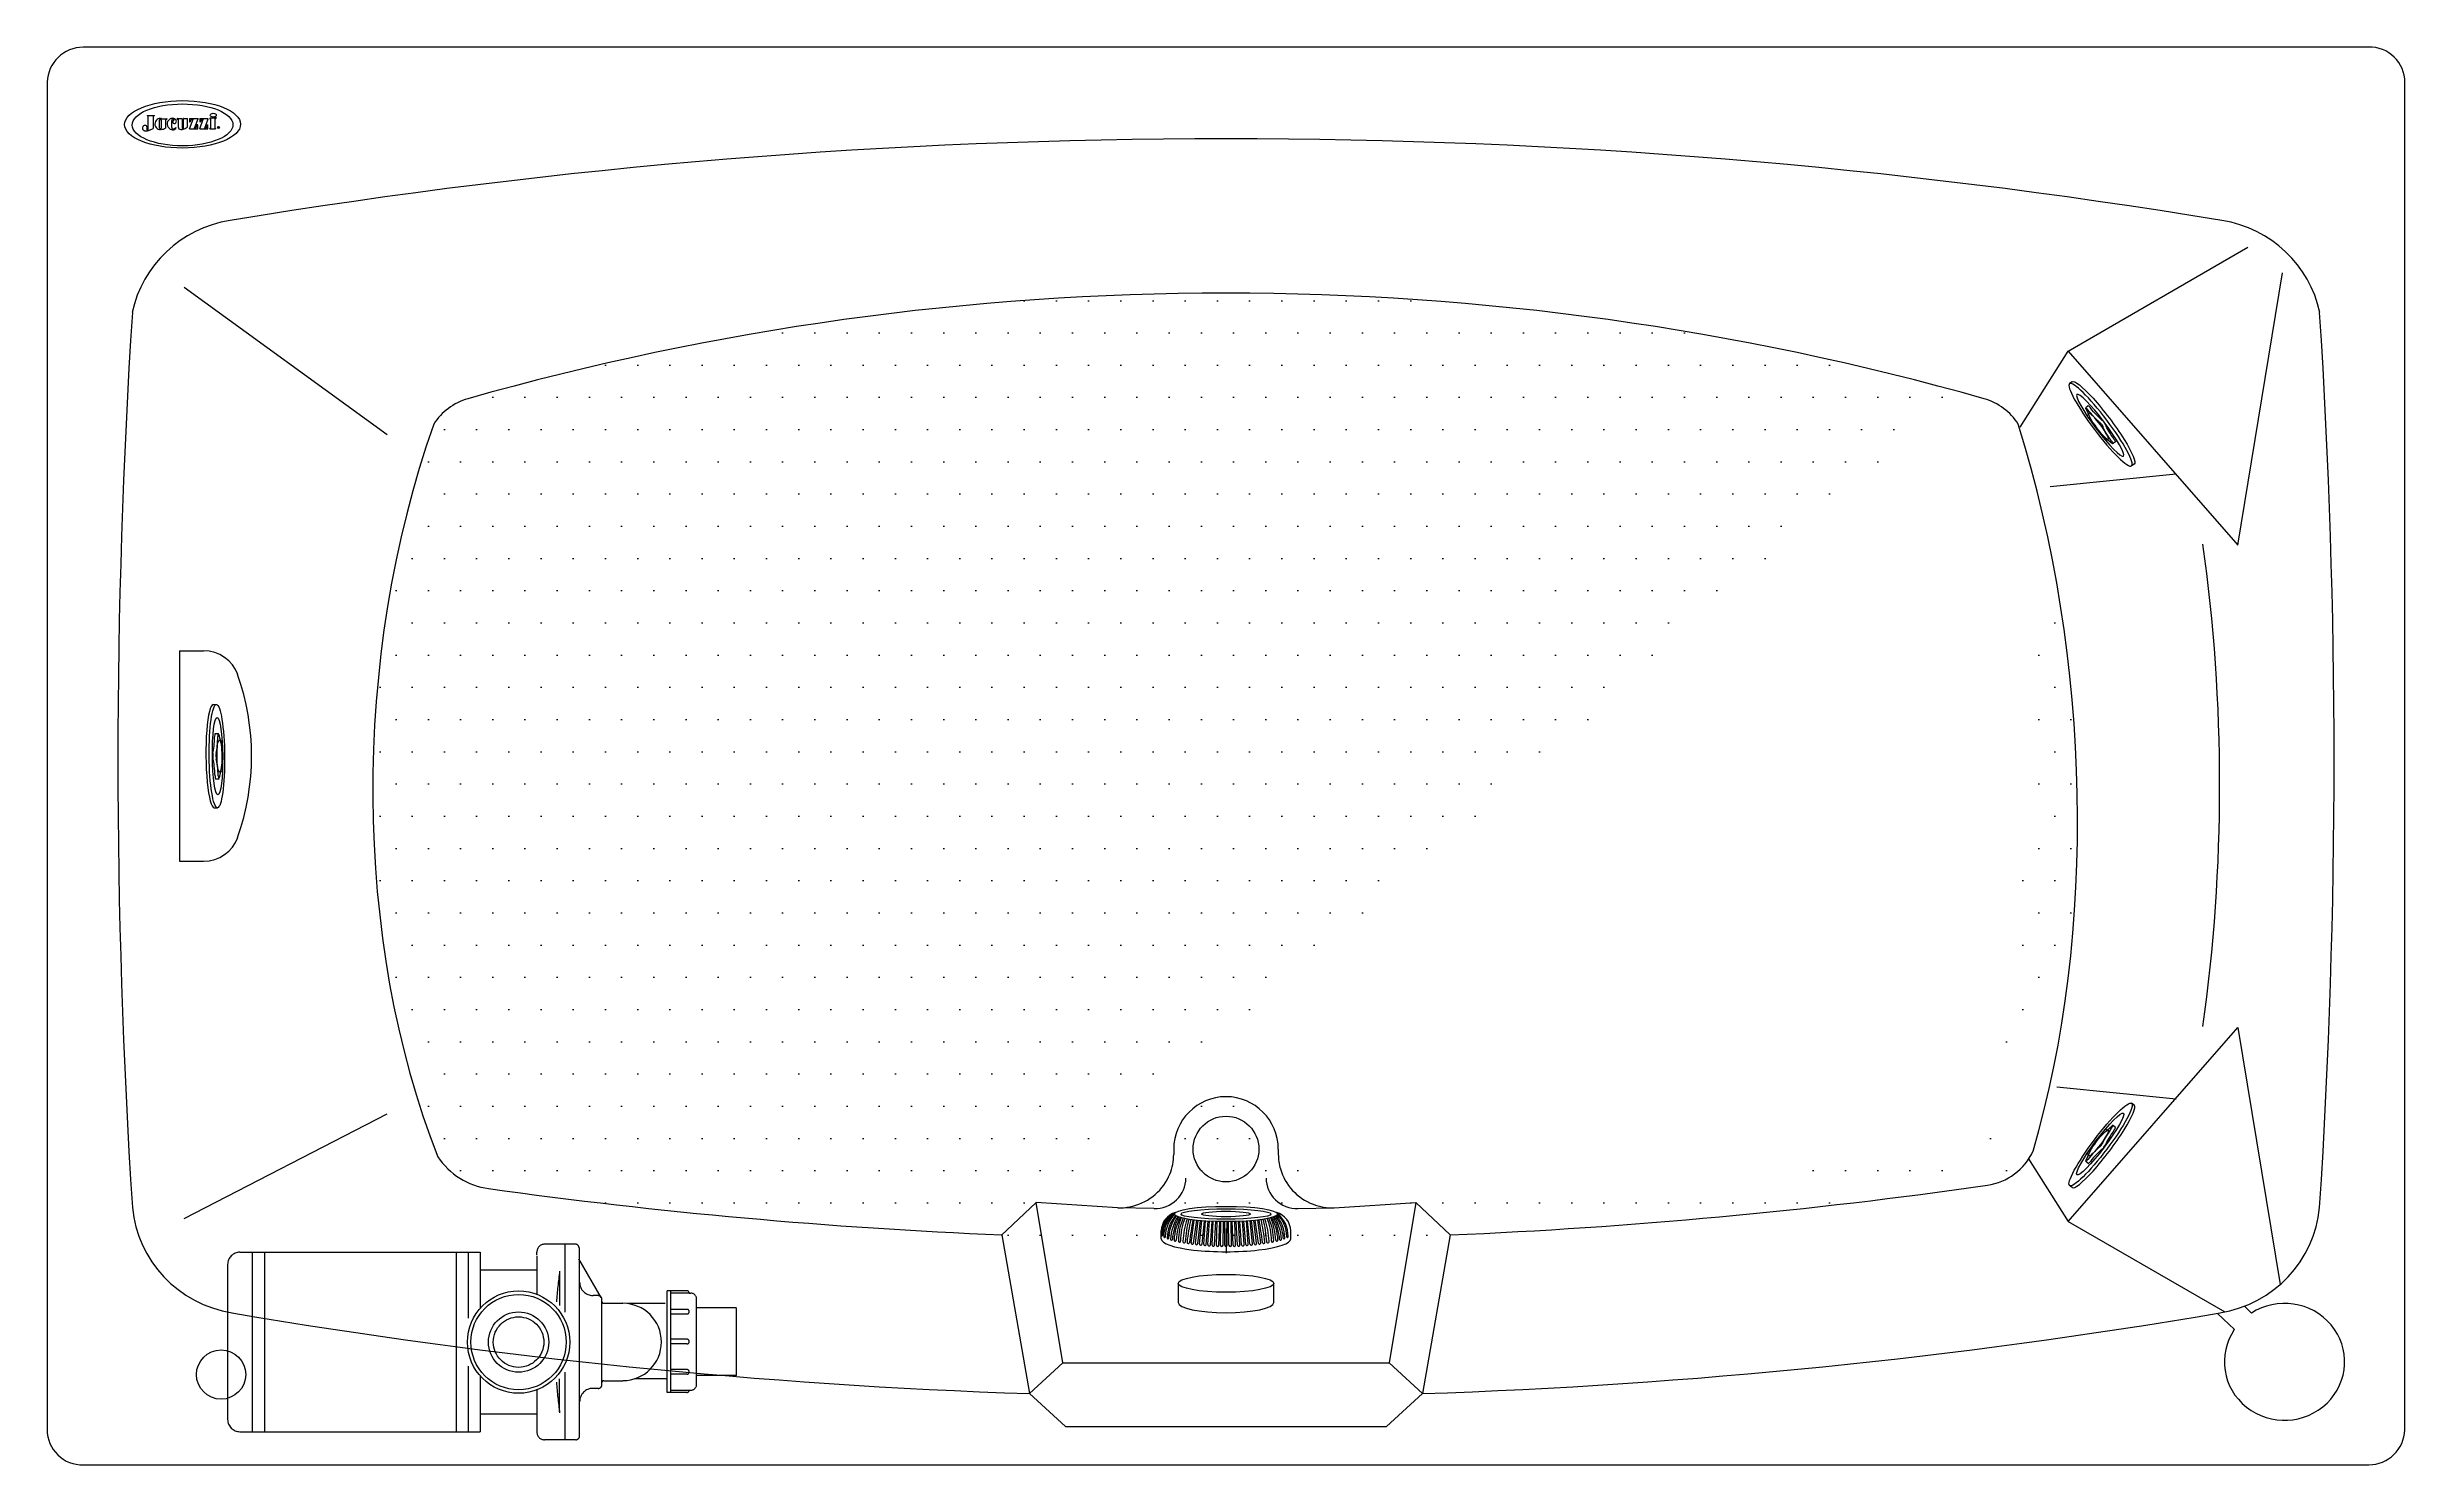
# Model space of a CAD drawing. Header units: millimetres. Extents: x -1267.26 to -1265.43, y 2199.58 to 2200.68.
import ezdxf
from ezdxf.enums import TextEntityAlignment as Align

# ---------------------------------------------------------------- set-up
doc = ezdxf.new("R2010")
doc.units = ezdxf.units.MM
doc.header["$LTSCALE"] = 10
doc.linetypes.add('HIDDEN', pattern=[0.375, 0.25, -0.125])
for name, color, linetype in [('CONTOR05', 7, 'Continuous'), ('jacuzzi', 1, 'Continuous'), ('LCOTA02', 1, 'Continuous')]:
    doc.layers.add(name, color=color, linetype=linetype)
doc.styles.add('ROMANS', font='romans', dxfattribs={"height": 4})

# ---------------------------------------------------------------- blocks, each defined once
blk = doc.blocks.new('A$C1E5B20B9')
at = {"layer": 'LCOTA02'}
for p, q in [((12, 80), (17, 80)), ((14.6, 57.5), (19.6, 57.5)), ((14.6, 22.5), (20, 22.5)), ((12, 0), (17, 0))]:
    blk.add_line(p, q, dxfattribs=at)
for centre, major_axis, start_param, end_param in [((12, 40), (0, 40), 0, 3.141593), ((8.2, 59), (0, 19), 3.648269, 4.519872), ((14.6, 54.8), (0, 2.68), 6.283185, 7.661464), ((13.2, 59), (0, 19), 3.648269, 4.519872), ((19.6, 54.8), (0, 2.68), 5.533225, 7.661464), ((24, 70.7), (0, 19), 2.391632, 3.263235), ((11.3, 40), (0, 2.68), 0.506677, 2.634916), ((8.2, 21), (0, 19), 4.904906, 5.776509), ((16.3, 40), (0, 2.68), 0.506677, 2.634916), ((13.2, 21), (0, 19), 4.904906, 5.776509), ((24.8, 49.2), (0, 2.68), 4.276588, 6.404827), ((30.7, 40), (0, 19), 1.134995, 2.006598), ((14.6, 25.2), (0, 2.68), 1.763314, 3.141593), ((19.6, 25.2), (0, 2.68), 1.763314, 3.891553), ((24, 9.3), (0, 19), 6.161543, 7.033146), ((24.8, 30.8), (0, 2.68), 3.019951, 5.14819)]:
    blk.add_ellipse(centre, major_axis=major_axis, ratio=0.3, start_param=start_param, end_param=end_param, dxfattribs=at)
for centre, major_axis, ratio in [((17, 40), (0, 40), 0.3), ((18, 40), (0, 30), 0.266667), ((21, 40), (0, 12.5), 0.3)]:
    blk.add_ellipse(centre, major_axis=major_axis, ratio=ratio, dxfattribs=at)
blk = doc.blocks.new('A$C00053991')
at = {"layer": 'CONTOR05', "xscale": 0.5, "zscale": 0.5}
blk.add_blockref('A$C1E5B20B9', (0, 0), dxfattribs=at)
blk = doc.blocks.new('A$C691B2982')
at = {"layer": 'CONTOR05', "xscale": 0.1, "yscale": 0.1, "zscale": 0.1}
blk.add_blockref('A$C00053991', (0, 0), dxfattribs=at)
blk = doc.blocks.new('A$C159910E5')
at = {"layer": 'CONTOR05', "rotation": 270}
blk.add_blockref('A$C691B2982', (0, 1.45), dxfattribs=at)
blk = doc.blocks.new('A$C3BF32979')
at = {"layer": 'CONTOR05', "rotation": 314.9999999999977}
blk.add_blockref('A$C159910E5', (-0.4, 5.26), dxfattribs=at)
blk = doc.blocks.new('A$C1203195E')
at = {"layer": 'CONTOR05', "rotation": 135.5818886525813}
blk.add_blockref('A$C3BF32979', (4.89, 4.04), dxfattribs=at)

msp = doc.modelspace()

# ---------------------------------------------------------------- hatches: boundary and pattern name
at = {"layer": 'jacuzzi'}
h = msp.add_hatch(dxfattribs=at)
h.set_pattern_fill('DOTS', color=256, scale=0.4, style=0)
h.set_pattern_definition([(0, (-1266.297454, 2200.986075), (0.0125, 0.025), [0, -0.025])])
edge = h.paths.add_edge_path()
edge.add_ellipse((-1266.3408, 2198.4595), major_axis=(2.0938, 0), ratio=0.970664, start_angle=73.674, end_angle=106.326)
edge.add_arc((-1266.9168, 2200.3657), 0.046, 105.8716, 147.7397)
edge.add_ellipse((-1266.6783, 2200.1335), major_axis=(0.0258, 0.5395), ratio=0.599976, start_angle=63.2469, end_angle=126.938)
edge.add_ellipse((-1266.9052, 2199.851), major_axis=(0.0561, 0), ratio=0.970664, start_angle=212.5592, end_angle=261.8519)
edge.add_ellipse((-1266.3408, 2203.6772), major_axis=(4.0381, 0), ratio=0.970664, start_angle=261.8519, end_angle=267.529)
edge.add_ellipse((-1266.3408, 2203.6772), major_axis=(-4.0381, 0), ratio=0.970664, start_angle=92.471, end_angle=98.4156)
edge.add_ellipse((-1266.0034, 2200.1426), major_axis=(-0.0479, 0.5852), ratio=0.546875, start_angle=234.7515, end_angle=292.4447)
edge.add_arc((-1265.7563, 2199.8453), 0.046, 278.1721, 335.6094)
edge.add_line((-1266.5153, 2199.7608), (-1266.4882, 2199.7863))
edge.add_line((-1266.1667, 2199.7612), (-1266.1934, 2199.7863))
edge.add_line((-1266.2568, 2199.7821), (-1266.1934, 2199.7863))
edge.add_spline(control_points=[(-1266.3002, 2199.8237), (-1266.3002, 2199.8198), (-1266.2996, 2199.816), (-1266.2968, 2199.8062), (-1266.2936, 2199.8005), (-1266.2848, 2199.791), (-1266.2793, 2199.7873), (-1266.2681, 2199.783), (-1266.2625, 2199.782), (-1266.2569, 2199.7821)], knot_values=[3.141593, 3.141593, 3.141593, 3.141593, 3.41504, 3.41504, 3.874107, 3.874107, 4.333174, 4.333174, 4.726304, 4.726304, 4.726304, 4.726304], degree=3, periodic=0)
edge.add_arc((-1266.3408, 2199.8278), 0.0406, 0, 180)
edge.add_spline(control_points=[(-1266.4247, 2199.7821), (-1266.4208, 2199.782), (-1266.4169, 2199.7825), (-1266.4067, 2199.7851), (-1266.4007, 2199.7883), (-1266.3908, 2199.7969), (-1266.3868, 2199.8023), (-1266.3824, 2199.8132), (-1266.3814, 2199.8184), (-1266.3814, 2199.8237)], knot_values=[1.556881, 1.556881, 1.556881, 1.556881, 1.832702, 1.832702, 2.299949, 2.299949, 2.767195, 2.767195, 3.141593, 3.141593, 3.141593, 3.141593], degree=3, periodic=0)
edge.add_line((-1266.4249, 2199.7821), (-1266.4882, 2199.7863))

# ---------------------------------------------------------------- linework, layer by layer
for p, q in [((-1267.1778, 2200.6299), (-1267.1728, 2200.6299)), ((-1267.178, 2200.6295), (-1267.178, 2200.6298)), ((-1267.1776, 2200.6293), (-1267.1778, 2200.6293)), ((-1267.1774, 2200.619), (-1267.1774, 2200.6291)), ((-1267.1728, 2200.6293), (-1267.1735, 2200.6293)), ((-1267.1735, 2200.6293), (-1267.1735, 2200.6198)), ((-1267.1727, 2200.6298), (-1267.1727, 2200.6295)), ((-1267.167, 2200.6271), (-1267.167, 2200.6272)), ((-1267.1668, 2200.6273), (-1267.1632, 2200.6273)), ((-1267.1668, 2200.6194), (-1267.1668, 2200.6189)), ((-1267.1639, 2200.6265), (-1267.1639, 2200.6199)), ((-1267.1632, 2200.6267), (-1267.1637, 2200.6267)), ((-1267.163, 2200.6272), (-1267.163, 2200.6269)), ((-1267.1591, 2200.6204), (-1267.1591, 2200.6256)), ((-1267.1558, 2200.6197), (-1267.1558, 2200.6203)), ((-1267.1548, 2200.6269), (-1267.1548, 2200.6273)), ((-1267.1547, 2200.6274), (-1267.1511, 2200.6274)), ((-1267.1547, 2200.6268), (-1267.1542, 2200.6268)), ((-1267.1542, 2200.6267), (-1267.1541, 2200.621)), ((-1267.1498, 2200.6274), (-1267.1469, 2200.6274)), ((-1267.1453, 2200.6273), (-1267.1453, 2200.6249)), ((-1267.1453, 2200.6195), (-1267.1425, 2200.6268)), ((-1267.1452, 2200.6274), (-1267.1387, 2200.6274)), ((-1267.1452, 2200.6248), (-1267.1449, 2200.6248)), ((-1267.1452, 2200.6193), (-1267.139, 2200.6194)), ((-1267.1414, 2200.6199), (-1267.1386, 2200.6273)), ((-1267.1394, 2200.6225), (-1267.139, 2200.6225)), ((-1267.1389, 2200.6194), (-1267.1389, 2200.6224)), ((-1267.1374, 2200.6273), (-1267.1374, 2200.6249)), ((-1267.1374, 2200.6195), (-1267.1346, 2200.6268)), ((-1267.1373, 2200.6274), (-1267.1308, 2200.6275)), ((-1267.1373, 2200.6248), (-1267.1369, 2200.6248)), ((-1267.1373, 2200.6194), (-1267.1311, 2200.6194)), ((-1267.1335, 2200.62), (-1267.1307, 2200.6273)), ((-1267.1315, 2200.6225), (-1267.1311, 2200.6225)), ((-1267.131, 2200.6194), (-1267.131, 2200.6224)), ((-1267.1295, 2200.6194), (-1267.1295, 2200.6196)), ((-1267.1294, 2200.6193), (-1267.1251, 2200.6193)), ((-1267.125, 2200.6194), (-1267.125, 2200.6196)), ((-1265.6872, 2200.447), (-1265.5478, 2200.5275)), ((-1265.5555, 2200.2965), (-1265.5208, 2200.5078)), ((-1266.9918, 2200.3819), (-1267.1495, 2200.4963)), ((-1265.7245, 2200.388), (-1265.6872, 2200.447)), ((-1265.6872, 2200.447), (-1265.5555, 2200.2965)), ((-1265.701, 2200.3419), (-1265.6032, 2200.3518)), ((-1267.1531, 2200.2143), (-1267.1531, 2200.0512)), ((-1267.1531, 2200.2143), (-1267.1344, 2200.2143)), ((-1267.1531, 2200.0512), (-1267.1344, 2200.0512)), ((-1265.6872, 2199.7717), (-1265.5555, 2199.9222)), ((-1265.5555, 2199.9222), (-1265.5227, 2199.7226)), ((-1265.696, 2199.8762), (-1265.6032, 2199.8668)), ((-1267.1495, 2199.7738), (-1266.9918, 2199.8551)), ((-1266.3814, 2199.8278), (-1266.3814, 2199.8237)), ((-1266.3002, 2199.8278), (-1266.3002, 2199.8237)), ((-1265.7179, 2199.8201), (-1265.6872, 2199.7717)), ((-1266.5153, 2199.7608), (-1266.4882, 2199.7863)), ((-1266.4675, 2199.6618), (-1266.4882, 2199.7863)), ((-1266.4249, 2199.7821), (-1266.4882, 2199.7863)), ((-1266.3967, 2199.7816), (-1266.4249, 2199.7821)), ((-1266.3678, 2199.7551), (-1266.3654, 2199.7727)), ((-1266.3659, 2199.7549), (-1266.3634, 2199.7725)), ((-1266.3646, 2199.7547), (-1266.3625, 2199.7724)), ((-1266.3627, 2199.7545), (-1266.3605, 2199.7723)), ((-1266.3613, 2199.7543), (-1266.3595, 2199.7722)), ((-1266.3594, 2199.7541), (-1266.3575, 2199.772)), ((-1266.3581, 2199.754), (-1266.3566, 2199.772)), ((-1266.3561, 2199.7538), (-1266.3546, 2199.7718)), ((-1266.3549, 2199.7537), (-1266.3536, 2199.7718)), ((-1266.3529, 2199.7536), (-1266.3516, 2199.7717)), ((-1266.3516, 2199.7535), (-1266.3507, 2199.7717)), ((-1266.3496, 2199.7534), (-1266.3487, 2199.7716)), ((-1266.3483, 2199.7533), (-1266.3477, 2199.7716)), ((-1266.3464, 2199.7533), (-1266.3457, 2199.7715)), ((-1266.3451, 2199.7532), (-1266.3448, 2199.7715)), ((-1266.3431, 2199.7532), (-1266.3428, 2199.7715)), ((-1266.3418, 2199.7532), (-1266.3418, 2199.7715)), ((-1266.3398, 2199.7532), (-1266.3398, 2199.7715)), ((-1266.3385, 2199.7532), (-1266.3389, 2199.7715)), ((-1266.3365, 2199.7532), (-1266.3369, 2199.7715)), ((-1266.3353, 2199.7533), (-1266.3359, 2199.7715)), ((-1266.3333, 2199.7533), (-1266.3339, 2199.7716)), ((-1266.332, 2199.7534), (-1266.333, 2199.7716)), ((-1266.33, 2199.7535), (-1266.331, 2199.7717)), ((-1266.3287, 2199.7536), (-1266.33, 2199.7717)), ((-1266.3268, 2199.7537), (-1266.328, 2199.7718)), ((-1266.3255, 2199.7538), (-1266.327, 2199.7718)), ((-1266.3235, 2199.754), (-1266.325, 2199.772)), ((-1266.3222, 2199.7541), (-1266.3241, 2199.772)), ((-1266.3203, 2199.7543), (-1266.3221, 2199.7722)), ((-1266.319, 2199.7545), (-1266.3211, 2199.7723)), ((-1266.317, 2199.7547), (-1266.3191, 2199.7724)), ((-1266.3157, 2199.7549), (-1266.3182, 2199.7725)), ((-1266.3138, 2199.7551), (-1266.3162, 2199.7727)), ((-1266.285, 2199.7816), (-1266.2568, 2199.7821)), ((-1266.2568, 2199.7821), (-1266.1934, 2199.7863)), ((-1266.1934, 2199.7863), (-1266.2141, 2199.6618)), ((-1266.1667, 2199.7612), (-1266.1934, 2199.7863)), ((-1265.6872, 2199.7717), (-1265.5654, 2199.7014)), ((-1266.5149, 2199.7612), (-1266.4933, 2199.638)), ((-1266.3911, 2199.7581), (-1266.391, 2199.7643)), ((-1266.3911, 2199.7581), (-1266.391, 2199.7643)), ((-1266.3408, 2199.7662), (-1266.3408, 2199.7469)), ((-1266.2906, 2199.7581), (-1266.2906, 2199.7643)), ((-1266.1667, 2199.7612), (-1266.1883, 2199.638)), ((-1266.3779, 2199.7236), (-1266.3779, 2199.7087)), ((-1266.3037, 2199.7087), (-1266.3037, 2199.7236)), ((-1265.5581, 2199.6877), (-1265.5711, 2199.7003)), ((-1265.5449, 2199.7005), (-1265.5501, 2199.7055)), ((-1266.4933, 2199.638), (-1266.4675, 2199.6618)), ((-1266.4675, 2199.6618), (-1266.2141, 2199.6618)), ((-1266.1883, 2199.638), (-1266.2141, 2199.6618)), ((-1266.4933, 2199.638), (-1266.4653, 2199.6124)), ((-1266.1883, 2199.638), (-1266.2163, 2199.6124)), ((-1266.4653, 2199.6124), (-1266.2163, 2199.6124))]:
    msp.add_line(p, q, dxfattribs=at)
at = {"layer": 'jacuzzi', "linetype": 'HIDDEN'}
for p, q in [((-1266.8458, 2199.7539), (-1266.8699, 2199.7539)), ((-1266.8536, 2199.7013), (-1266.8536, 2199.7539)), ((-1267.1157, 2199.7382), (-1267.1157, 2199.618)), ((-1267.1062, 2199.7477), (-1266.9198, 2199.7477)), ((-1267.0966, 2199.7477), (-1267.0966, 2199.6085)), ((-1267.0871, 2199.7477), (-1267.0871, 2199.6085)), ((-1266.9384, 2199.7477), (-1266.9384, 2199.6085)), ((-1266.9289, 2199.7477), (-1266.9289, 2199.6967)), ((-1266.9198, 2199.7477), (-1266.9198, 2199.71)), ((-1266.9198, 2199.7477), (-1266.9198, 2199.704)), ((-1266.9198, 2199.7457), (-1266.9198, 2199.71)), ((-1266.9198, 2199.7457), (-1266.9198, 2199.71)), ((-1266.9198, 2199.734), (-1266.8757, 2199.734)), ((-1266.8757, 2199.7458), (-1266.8757, 2199.7479)), ((-1266.8757, 2199.7458), (-1266.8757, 2199.7479)), ((-1266.8257, 2199.7126), (-1266.843, 2199.7426)), ((-1266.8425, 2199.6051), (-1266.8425, 2199.7511)), ((-1266.8581, 2199.732), (-1266.8581, 2199.7064)), ((-1266.7746, 2199.6389), (-1266.7746, 2199.7178)), ((-1266.7716, 2199.6389), (-1266.7716, 2199.7178)), ((-1266.7574, 2199.716), (-1266.7716, 2199.716)), ((-1266.7574, 2199.716), (-1266.7562, 2199.716)), ((-1266.7574, 2199.716), (-1266.7562, 2199.716)), ((-1266.8281, 2199.7141), (-1266.8321, 2199.7141)), ((-1266.8253, 2199.6449), (-1266.8253, 2199.7112)), ((-1266.8238, 2199.7081), (-1266.809, 2199.7081)), ((-1266.7761, 2199.7079), (-1266.8053, 2199.7079)), ((-1266.7517, 2199.6452), (-1266.7517, 2199.7115)), ((-1266.7517, 2199.6452), (-1266.7517, 2199.7115)), ((-1266.7207, 2199.7046), (-1266.7517, 2199.7046)), ((-1266.7207, 2199.6522), (-1266.7207, 2199.7041)), ((-1266.7207, 2199.7004), (-1266.7207, 2199.704)), ((-1266.7207, 2199.6967), (-1266.7207, 2199.7004)), ((-1266.7207, 2199.6521), (-1266.7207, 2199.7004)), ((-1266.9289, 2199.6593), (-1266.9289, 2199.6085)), ((-1266.9198, 2199.652), (-1266.9198, 2199.6085)), ((-1266.8581, 2199.624), (-1266.8581, 2199.6496)), ((-1266.8536, 2199.6022), (-1266.8536, 2199.6547)), ((-1266.8281, 2199.6421), (-1266.8325, 2199.6421)), ((-1266.8238, 2199.648), (-1266.809, 2199.648)), ((-1266.7761, 2199.6495), (-1266.7998, 2199.6495)), ((-1266.7753, 2199.6494), (-1266.7758, 2199.6494)), ((-1266.7207, 2199.6522), (-1266.7517, 2199.6522)), ((-1266.7207, 2199.6521), (-1266.7517, 2199.6521)), ((-1266.7716, 2199.6407), (-1266.7562, 2199.6407)), ((-1267.1062, 2199.6085), (-1266.9198, 2199.6085)), ((-1266.9198, 2199.622), (-1266.9198, 2199.6085)), ((-1266.8757, 2199.622), (-1266.9198, 2199.622)), ((-1266.8757, 2199.6104), (-1266.8757, 2199.6082)), ((-1266.8757, 2199.6104), (-1266.8757, 2199.6082)), ((-1266.853, 2199.6022), (-1266.8697, 2199.6022)), ((-1266.853, 2199.6022), (-1266.8697, 2199.6022)), ((-1266.8458, 2199.6022), (-1266.8544, 2199.6022))]:
    msp.add_line(p, q, dxfattribs=at)
at = {"layer": 'jacuzzi', "color": 3}
msp.add_lwpolyline([(-1265.4538, 2200.6828), (-1267.2278, 2200.6828, 0.405521), (-1267.2558, 2200.6556), (-1267.2558, 2199.61, 0.42296), (-1267.2278, 2199.5828), (-1265.4538, 2199.5828, 0.405521), (-1265.4258, 2199.61), (-1265.4258, 2200.6556, 0.42296), (-1265.4538, 2200.6828, -0.391534)], format="xyb", dxfattribs=at)
at = {"layer": 'jacuzzi'}
msp.add_lwpolyline([(-1267.1671, 2200.6205), (-1267.1671, 2200.6257, 1), (-1267.1689, 2200.6257), (-1267.1689, 2200.6205, 1)], format="xyb", close=True, dxfattribs=at)
for points in [[(-1267.151, 2200.6273), (-1267.1509, 2200.6201, 0.135484), (-1267.1509, 2200.62, 0.597309), (-1267.1499, 2200.6201, 0.11277), (-1267.1499, 2200.6202), (-1267.1499, 2200.6273)], [(-1267.1502, 2200.6191, 0.062974), (-1267.1471, 2200.6207, 0.257829), (-1267.1468, 2200.6213), (-1267.1468, 2200.6273)], [(-1267.1259, 2200.6278), (-1267.1294, 2200.6278, 0.414214), (-1267.1295, 2200.6277), (-1267.1295, 2200.6272, 0.414214), (-1267.1294, 2200.6271), (-1267.1291, 2200.6271, -0.414214), (-1267.129, 2200.627), (-1267.129, 2200.62)], [(-1267.1254, 2200.62), (-1267.1255, 2200.6272, -0.309408), (-1267.1253, 2200.6273, 0.090701), (-1267.1245, 2200.6279, 0.365017), (-1267.1245, 2200.628), (-1267.1246, 2200.6282, 0.451807), (-1267.1248, 2200.6282, -0.178007), (-1267.126, 2200.6278)]]:
    msp.add_lwpolyline(points, format="xyb", dxfattribs=at)
at = {"layer": 'jacuzzi', "linetype": 'HIDDEN'}
for points in [[(-1266.8757, 2199.745), (-1266.8757, 2199.7151)], [(-1266.7592, 2199.7178), (-1266.7746, 2199.7178)], [(-1266.7592, 2199.7034), (-1266.7716, 2199.7034)], [(-1266.7592, 2199.6998), (-1266.7716, 2199.6998)], [(-1266.7592, 2199.6802), (-1266.7716, 2199.6802)], [(-1266.7592, 2199.6766), (-1266.7716, 2199.6766)], [(-1266.7592, 2199.6567), (-1266.7716, 2199.6567)], [(-1266.7592, 2199.6531), (-1266.7716, 2199.6531)], [(-1266.8757, 2199.6409), (-1266.8757, 2199.617), (-1266.8757, 2199.6104)], [(-1266.7592, 2199.6389), (-1266.7746, 2199.6389)], [(-1266.8757, 2199.622), (-1266.8757, 2199.617), (-1266.8757, 2199.6104)]]:
    msp.add_lwpolyline(points, dxfattribs=at)
at = {"layer": 'jacuzzi'}
for centre, radius in [((-1267.1228, 2200.6205), 0.000795), ((-1266.3408, 2199.8278), 0.0255), ((-1267.1208, 2199.6528), 0.0191)]:
    msp.add_circle(centre, radius, dxfattribs=at)
at = {"layer": 'jacuzzi', "linetype": 'HIDDEN'}
for radius in [0.0397, 0.037, 0.0234, 0.0196]:
    msp.add_circle((-1266.8899, 2199.678), radius, dxfattribs=at)
at = {"layer": 'jacuzzi'}
for centre, radius, start, end in [((-1267.1778, 2200.6298), 0.000183, 90.1374, 180.1374), ((-1267.1728, 2200.6298), 0.000183, 0.1374, 90.1374), ((-1267.1798, 2200.6201), 0.00211, 123.1177, 234.9462), ((-1267.18, 2200.6203), 0.00184, 329.5256, 123.375), ((-1267.18, 2200.6198), 0.00182, 234.9462, 260.3128), ((-1267.1791, 2200.6248), 0.00692, 260.3128, 285.5557), ((-1267.178, 2200.6191), 0.000455, 149.5256, 195.9125), ((-1267.1778, 2200.6192), 0.000664, 195.9125, 246.2656), ((-1267.1779, 2200.619), 0.000455, 246.2656, 297.3403), ((-1267.1778, 2200.6295), 0.000183, 180.1374, 270.1374), ((-1267.1779, 2200.6191), 0.000605, 297.3403, 316.6663), ((-1267.1776, 2200.6291), 0.000183, 0.1374, 90.1374), ((-1267.1779, 2200.6191), 0.000567, 320.3573, 351.2817), ((-1267.1828, 2200.6378), 0.0204, 285.6978, 296.9818), ((-1267.1736, 2200.6198), 0.000183, 298.9605, 0.1374), ((-1267.1728, 2200.6295), 0.000183, 270.1374, 0.1374), ((-1267.1678, 2200.6231), 0.00441, 126.4407, 231.623), ((-1267.1685, 2200.6219), 0.00305, 228.5372, 304.3679), ((-1267.1686, 2200.6246), 0.0028, 60.0604, 132.4135), ((-1267.1671, 2200.6271), 0.0000913, 231.5927, 0.1374), ((-1267.1668, 2200.6272), 0.000183, 90.1374, 180.1374), ((-1267.1677, 2200.6264), 0.00749, 276.4234, 300.2236), ((-1267.1637, 2200.6265), 0.000183, 90.1374, 180.1374), ((-1267.1632, 2200.6272), 0.000183, 0.1374, 90.1374), ((-1267.1632, 2200.6269), 0.000183, 270.1374, 0.1374), ((-1267.1582, 2200.6232), 0.00446, 127.2687, 242.4045), ((-1267.1584, 2200.6236), 0.00398, 88.737, 129.0901), ((-1267.1582, 2200.623), 0.00427, 241.8197, 289.4806), ((-1267.1572, 2200.6256), 0.00197, 150.5747, 179.1498), ((-1267.1582, 2200.6203), 0.000927, 174.1917, 252.6762), ((-1267.1579, 2200.626), 0.00116, 97.2494, 147.38), ((-1267.158, 2200.622), 0.00266, 258.7146, 294.357), ((-1267.157, 2200.6249), 0.00138, 110.4207, 290.8717), ((-1267.1584, 2200.6245), 0.00316, 29.6646, 87.6392), ((-1267.158, 2200.6261), 0.000975, 50.9183, 96.4788), ((-1267.1576, 2200.6266), 0.000419, 289.1669, 44.2246), ((-1267.1578, 2200.6216), 0.00219, 295.4077, 324.9958), ((-1267.1588, 2200.6232), 0.00467, 295.1404, 309.0463), ((-1267.1573, 2200.6252), 0.00178, 294.5309, 26.0445), ((-1267.1559, 2200.6203), 0.000114, 0.1374, 144.9958), ((-1267.1559, 2200.6197), 0.000114, 309.2685, 0.1374), ((-1267.1547, 2200.6273), 0.0000913, 90.1374, 180.1374), ((-1267.1547, 2200.6269), 0.0000913, 180.1374, 270.1374), ((-1267.1542, 2200.6267), 0.0000913, 0.1374, 90.1374), ((-1267.152, 2200.621), 0.00214, 180.1374, 268.0606), ((-1267.1516, 2200.623), 0.00421, 264.2109, 289.9875), ((-1267.1511, 2200.6273), 0.0000913, 0.1374, 90.1374), ((-1267.1498, 2200.6273), 0.0000913, 90.1374, 180.1374), ((-1267.1469, 2200.6273), 0.0000913, 0.1374, 90.1374), ((-1267.1452, 2200.6273), 0.0000913, 90.1374, 180.1374), ((-1267.1452, 2200.6249), 0.0000913, 180.1374, 270.1374), ((-1267.1452, 2200.6195), 0.000114, 159.0669, 270.1374), ((-1267.1449, 2200.6249), 0.0000913, 270.1374, 355.1962), ((-1267.1422, 2200.6246), 0.00256, 130.2947, 175.1962), ((-1267.1429, 2200.6254), 0.0016, 80.4748, 129.1422), ((-1267.1426, 2200.6268), 0.000114, 339.0669, 80.4748), ((-1267.1413, 2200.6199), 0.000114, 159.0669, 274.2117), ((-1267.1415, 2200.6222), 0.00243, 274.2117, 281.3592), ((-1267.1421, 2200.6222), 0.00262, 294.9649, 3.9146), ((-1267.1394, 2200.6224), 0.000114, 90.1374, 183.9146), ((-1267.139, 2200.6224), 0.0000913, 0.1374, 90.1374), ((-1267.139, 2200.6194), 0.0000913, 270.1374, 0.1374), ((-1267.1387, 2200.6273), 0.0000913, 339.0669, 90.1374), ((-1267.1373, 2200.6273), 0.0000913, 90.1374, 180.1374), ((-1267.1373, 2200.6249), 0.0000913, 180.1374, 270.1374), ((-1267.1373, 2200.6195), 0.000114, 159.0669, 270.1374), ((-1267.1369, 2200.6249), 0.0000913, 270.1374, 355.1962), ((-1267.1343, 2200.6247), 0.00256, 130.2947, 175.1962), ((-1267.1349, 2200.6254), 0.0016, 80.4748, 129.1422), ((-1267.1347, 2200.6268), 0.000114, 339.0669, 80.4748), ((-1267.1334, 2200.6199), 0.000114, 159.0669, 274.2117), ((-1267.1336, 2200.6222), 0.00243, 274.2117, 281.3592), ((-1267.1342, 2200.6222), 0.00262, 294.9649, 3.9146), ((-1267.1315, 2200.6224), 0.000114, 90.1374, 183.9146), ((-1267.1311, 2200.6224), 0.0000913, 0.1374, 90.1374), ((-1267.1311, 2200.6195), 0.0000913, 270.1374, 0.1374), ((-1267.1308, 2200.6274), 0.0000913, 339.0669, 90.1374), ((-1267.1294, 2200.6196), 0.0000913, 82.3097, 180.1374), ((-1267.1294, 2200.6194), 0.0000913, 180.1374, 270.1374), ((-1267.1294, 2200.62), 0.000365, 262.3097, 0.1374), ((-1267.1251, 2200.62), 0.000365, 180.1374, 273.7485), ((-1267.1251, 2200.6196), 0.0000913, 0.1374, 93.7485), ((-1267.1251, 2200.6194), 0.0000913, 270.1374, 0.1374), ((-1266.9168, 2200.3657), 0.046, 105.8716, 147.7397), ((-1265.7648, 2200.3657), 0.046, 32.2603, 74.1284), ((-1266.3408, 2199.8278), 0.0406, 0, 180), ((-1265.7563, 2199.8453), 0.046, 278.1721, 335.6094), ((-1266.376, 2199.7641), 0.015, 105.4909, 179.5), ((-1266.3743, 2199.763), 0.0165, 113.122, 187.4137), ((-1266.3718, 2199.7621), 0.0181, 119.4273, 183.9522), ((-1266.3673, 2199.7607), 0.0218, 127.8314, 181.6456), ((-1266.3636, 2199.7599), 0.0243, 134.3309, 180.2321), ((-1266.3577, 2199.7581), 0.0288, 140.6805, 178.3252), ((-1266.3522, 2199.7569), 0.0332, 145.1075, 176.9796), ((-1266.3469, 2199.7554), 0.0371, 147.5492, 176.0418), ((-1266.3354, 2199.7538), 0.0472, 153.2328, 175.4084), ((-1266.3385, 2199.7549), 0.0427, 152.3198, 176.6528), ((-1266.3215, 2199.7532), 0.0581, 158.528, 176.0922), ((-1266.3338, 2199.7563), 0.044, 156.1373, 179.444), ((-1266.3287, 2199.7563), 0.0474, 158.2863, 179.644), ((-1266.3, 2199.7509), 0.0745, 162.2851, 175.8848), ((-1266.262, 2199.748), 0.1107, 166.75, 175.9055), ((-1266.2263, 2199.7401), 0.1456, 166.9086, 173.8716), ((-1265.9127, 2199.6947), 0.4605, 170.2208, 172.4284), ((-1266.7689, 2199.6947), 0.4605, 7.5716, 9.7791), ((-1266.4554, 2199.7401), 0.1456, 6.1284, 13.0908), ((-1266.4196, 2199.748), 0.1107, 4.0945, 13.2492), ((-1266.3816, 2199.7509), 0.0745, 4.1152, 17.7136), ((-1266.3529, 2199.7563), 0.0474, 0.356, 21.7114), ((-1266.3478, 2199.7563), 0.044, 0.556, 23.8599), ((-1266.3601, 2199.7532), 0.0581, 3.9078, 21.4695), ((-1266.3431, 2199.7549), 0.0427, 3.3472, 27.6765), ((-1266.3462, 2199.7538), 0.0472, 4.5916, 26.7633), ((-1266.3347, 2199.7554), 0.0371, 3.9582, 32.4452), ((-1266.3295, 2199.7569), 0.0332, 3.0204, 34.8844), ((-1266.3056, 2199.7641), 0.015, 0.5, 74.4472), ((-1266.3239, 2199.7581), 0.0288, 1.6748, 39.1263), ((-1266.3144, 2199.7607), 0.0218, 358.3544, 52.1082), ((-1266.318, 2199.7599), 0.0243, 359.7679, 45.0739), ((-1266.3903, 2199.7609), 0.000437, 185.1947, 359.2796), ((-1266.3885, 2199.7598), 0.000615, 158.3204, 352.6804), ((-1266.3859, 2199.7587), 0.000615, 158.3204, 352.6804), ((-1266.3832, 2199.7578), 0.000777, 163.1915, 347.3605), ((-1266.3803, 2199.7572), 0.000853, 167.1949, 0.3983), ((-1266.3769, 2199.7564), 0.000886, 160.0987, 10.7386), ((-1266.3733, 2199.756), 0.000957, 166.4345, 352.6285), ((-1266.3701, 2199.7554), 0.000962, 167.9164, 353.337), ((-1266.3669, 2199.755), 0.000966, 169.3777, 354.0441), ((-1266.3636, 2199.7545), 0.000971, 170.818, 354.7502), ((-1266.3604, 2199.7542), 0.000976, 172.2368, 355.4561), ((-1266.3571, 2199.7539), 0.00098, 173.6339, 356.1623), ((-1266.3539, 2199.7536), 0.000985, 175.009, 356.8693), ((-1266.3506, 2199.7534), 0.00099, 176.3618, 357.5776), ((-1266.3473, 2199.7533), 0.000995, 177.6922, 358.2877), ((-1266.3441, 2199.7532), 0.001, 179, 359), ((-1266.3408, 2199.7532), 0.001, 180, 0), ((-1266.3375, 2199.7532), 0.001, 181, 1), ((-1266.3343, 2199.7533), 0.000995, 181.7123, 2.3078), ((-1266.331, 2199.7534), 0.00099, 182.4224, 3.6382), ((-1266.3277, 2199.7536), 0.000985, 183.1307, 4.991), ((-1266.3245, 2199.7539), 0.00098, 183.8377, 6.3661), ((-1266.3212, 2199.7542), 0.000976, 184.5439, 7.7632), ((-1266.318, 2199.7545), 0.000971, 185.2498, 9.182), ((-1266.3148, 2199.755), 0.000966, 185.9559, 10.6223), ((-1266.3115, 2199.7554), 0.000962, 186.663, 12.0836), ((-1266.3083, 2199.756), 0.000957, 187.3715, 13.5655), ((-1266.3047, 2199.7564), 0.000886, 169.2614, 19.9013), ((-1266.3013, 2199.7572), 0.000853, 179.6017, 12.8051), ((-1266.2985, 2199.7578), 0.000777, 192.6395, 16.8085), ((-1266.2957, 2199.7587), 0.000615, 187.3196, 21.6796), ((-1266.2931, 2199.7598), 0.000615, 187.3196, 21.6796)]:
    msp.add_arc(centre, radius, start, end, dxfattribs=at)
at = {"layer": 'jacuzzi', "linetype": 'HIDDEN'}
for centre, radius, start, end in [((-1266.8697, 2199.7479), 0.00601, 90, 180), ((-1266.8697, 2199.7479), 0.00601, 90, 180), ((-1266.8458, 2199.7511), 0.00286, 0, 90), ((-1267.1062, 2199.7382), 0.00954, 90, 180), ((-1266.4438, 2199.6776), 0.4179, 172.3703, 175.6636), ((-1266.8321, 2199.7245), 0.0104, 180, 270), ((-1266.7592, 2199.716), 0.0018, 0, 90), ((-1266.7562, 2199.7115), 0.0045, 0, 90), ((-1266.8281, 2199.7112), 0.00286, 0, 90), ((-1266.8238, 2199.7096), 0.00145, 180, 270), ((-1266.809, 2199.6781), 0.03, 270, 90), ((-1266.7592, 2199.7016), 0.0018, 270, 90), ((-1266.7592, 2199.6784), 0.0018, 270, 90), ((-1266.4438, 2199.6785), 0.4179, 184.3364, 187.6297), ((-1266.8321, 2199.6317), 0.0104, 90, 180), ((-1266.8281, 2199.6449), 0.00286, 270, 0), ((-1266.8238, 2199.6466), 0.00145, 90, 180), ((-1266.7753, 2199.6486), 0.000743, 14.8583, 90), ((-1266.7592, 2199.6549), 0.0018, 270, 90), ((-1266.7562, 2199.6452), 0.0045, 270, 0), ((-1266.7592, 2199.6407), 0.0018, 270, 0), ((-1267.1062, 2199.618), 0.00954, 180, 270), ((-1266.8697, 2199.6082), 0.00601, 180, 270), ((-1266.8697, 2199.6082), 0.00601, 180, 270), ((-1266.8454, 2199.6051), 0.00286, 270, 0)]:
    msp.add_arc(centre, radius, start, end, dxfattribs=at)
at = {"layer": 'jacuzzi'}
for centre, major_axis, ratio, start_param, end_param in [((-1267.1507, 2200.6229), (0.045, 0.0001), 0.408776, 3.141593, 9.424778), ((-1267.1507, 2200.6225), (0.0391, 0.0001), 0.415223, 3.141593, 9.424778), ((-1267.1269, 2200.63), (0.00235, 0.00001), 0.621803, 3.141593, 9.424778), ((-1266.3408, 2196.1374), (4.6095, 0), 0.970664, 1.402302, 1.739291), ((-1267.0982, 2200.459), (0.0934, 0), 0.970664, 1.739291, 2.943168), ((-1265.5834, 2200.459), (-0.0934, 0), 0.970664, 3.340017, 4.543894), ((-1266.3408, 2198.4595), (2.0938, 0), 0.970664, 1.285853, 1.855739), ((-1264.3017, 2200.1297), (0, 3.9524), 0.733522, 1.482831, 1.658762), ((-1268.3799, 2200.1297), (0, 3.9524), 0.733522, 4.624424, 4.800354), ((-1266.6783, 2200.1335), (0.0258, 0.5395), 0.599976, 1.103867, 2.215486), ((-1266.0034, 2200.1426), (-0.0479, 0.5852), 0.546875, 4.097187, 5.104123), ((-1265.8694, 2200.1101), (0, 0.6438), 0.465733, 4.41739, 5.007388), ((-1267.1344, 2200.1872), (-0.028, 0), 0.970664, 3.47189, 4.712389), ((-1267.2978, 2200.1328), (0.2007, 0), 0.970664, -0.330297, 0.330297), ((-1267.1344, 2200.0784), (0.028, 0), 0.970664, 4.712389, 5.952888), ((-1266.9052, 2199.851), (0.0561, 0), 0.970664, 3.709859, 4.570178), ((-1266.3408, 2203.6772), (4.0381, 0), 0.970664, 4.570178, 4.669263), ((-1266.3963, 2199.8053), (-0.0244, 0), 0.970664, 1.556881, 3.141593), ((-1266.2853, 2199.8053), (0.0244, 0), 0.970664, 3.141593, 4.726304), ((-1266.3408, 2203.6772), (-4.0381, 0), 0.970664, 1.613923, 1.717677), ((-1267.0961, 2199.7904), (0.0939, 0), 0.970664, 3.229558, 4.538934), ((-1265.5855, 2199.7904), (-0.0939, 0), 0.970664, 1.744251, 3.053627), ((-1266.3408, 2199.7581), (-0.0503, 0), 0.198307, 6.281174, 9.428239), ((-1266.3408, 2203.9748), (4.4704, 0), 0.970664, 4.538934, 4.678269), ((-1266.3408, 2199.7087), (0.0371, 0), 0.213184, 3.141593, 6.283185), ((-1266.3408, 2203.9748), (-4.4704, 0), 0.970664, 1.604916, 1.744251), ((-1265.5192, 2199.6627), (0.0467, 0), 0.970664, 2.557552, 8.438022)]:
    msp.add_ellipse(centre, major_axis=major_axis, ratio=ratio, start_param=start_param, end_param=end_param, dxfattribs=at)
for centre, major_axis, ratio in [((-1266.3408, 2199.7774), (-0.04, 0), 0.1484), ((-1266.3408, 2199.7774), (-0.0349, 0), 0.114375), ((-1266.3408, 2199.7774), (-0.0189, 0), 0.112344), ((-1266.3408, 2199.7236), (-0.0371, 0), 0.186255)]:
    msp.add_ellipse(centre, major_axis=major_axis, ratio=ratio, dxfattribs=at)
for points, knots in [([(-1266.4247, 2199.7821), (-1266.4208, 2199.782), (-1266.4169, 2199.7825), (-1266.4067, 2199.7851), (-1266.4007, 2199.7883), (-1266.3908, 2199.7969), (-1266.3868, 2199.8023), (-1266.3824, 2199.8132), (-1266.3814, 2199.8184), (-1266.3814, 2199.8237)], [1.556881, 1.556881, 1.556881, 1.556881, 1.832702, 1.832702, 2.299949, 2.299949, 2.767195, 2.767195, 3.141593, 3.141593, 3.141593, 3.141593]), ([(-1266.3002, 2199.8237), (-1266.3002, 2199.8198), (-1266.2996, 2199.816), (-1266.2968, 2199.8062), (-1266.2936, 2199.8005), (-1266.2848, 2199.791), (-1266.2793, 2199.7873), (-1266.2681, 2199.783), (-1266.2625, 2199.782), (-1266.2569, 2199.7821)], [3.141593, 3.141593, 3.141593, 3.141593, 3.41504, 3.41504, 3.874107, 3.874107, 4.333174, 4.333174, 4.726304, 4.726304, 4.726304, 4.726304])]:
    msp.add_open_spline(points, degree=3, knots=knots, dxfattribs=at)

# ---------------------------------------------------------------- block references
at = {"layer": 'jacuzzi', "extrusion": (0, 0, -1), "xscale": 0.009999999999923116, "yscale": 0.01000000000021828, "zscale": -0.01000000000000079, "rotation": 322.4063034757256}
msp.add_blockref('A$C1203195E', (1265.6308, 2200.3633), dxfattribs=at)
at = {"layer": 'jacuzzi', "xscale": 0.009999999999990905, "yscale": 0.01000000000021828, "zscale": 0.01000000000010459}
msp.add_blockref('A$C1203195E', (-1267.1326, 2200.0927), dxfattribs=at)
at = {"layer": 'jacuzzi', "xscale": 0.01000000000010328, "yscale": 0.009999999999923116, "zscale": 0.0100000000000707, "rotation": 142.4063034765203}
msp.add_blockref('A$C1203195E', (-1265.6308, 2199.8578), dxfattribs=at)

# ---------------------------------------------------------------- texts
at = {"layer": 'jacuzzi', "style": 'ROMANS'}
msp.add_text('R', height=0.000796, rotation=0.1374, dxfattribs=at).set_placement((-1267.1228, 2200.6205), align=Align.MIDDLE_CENTER)

doc.saveas('drawing.dxf')
